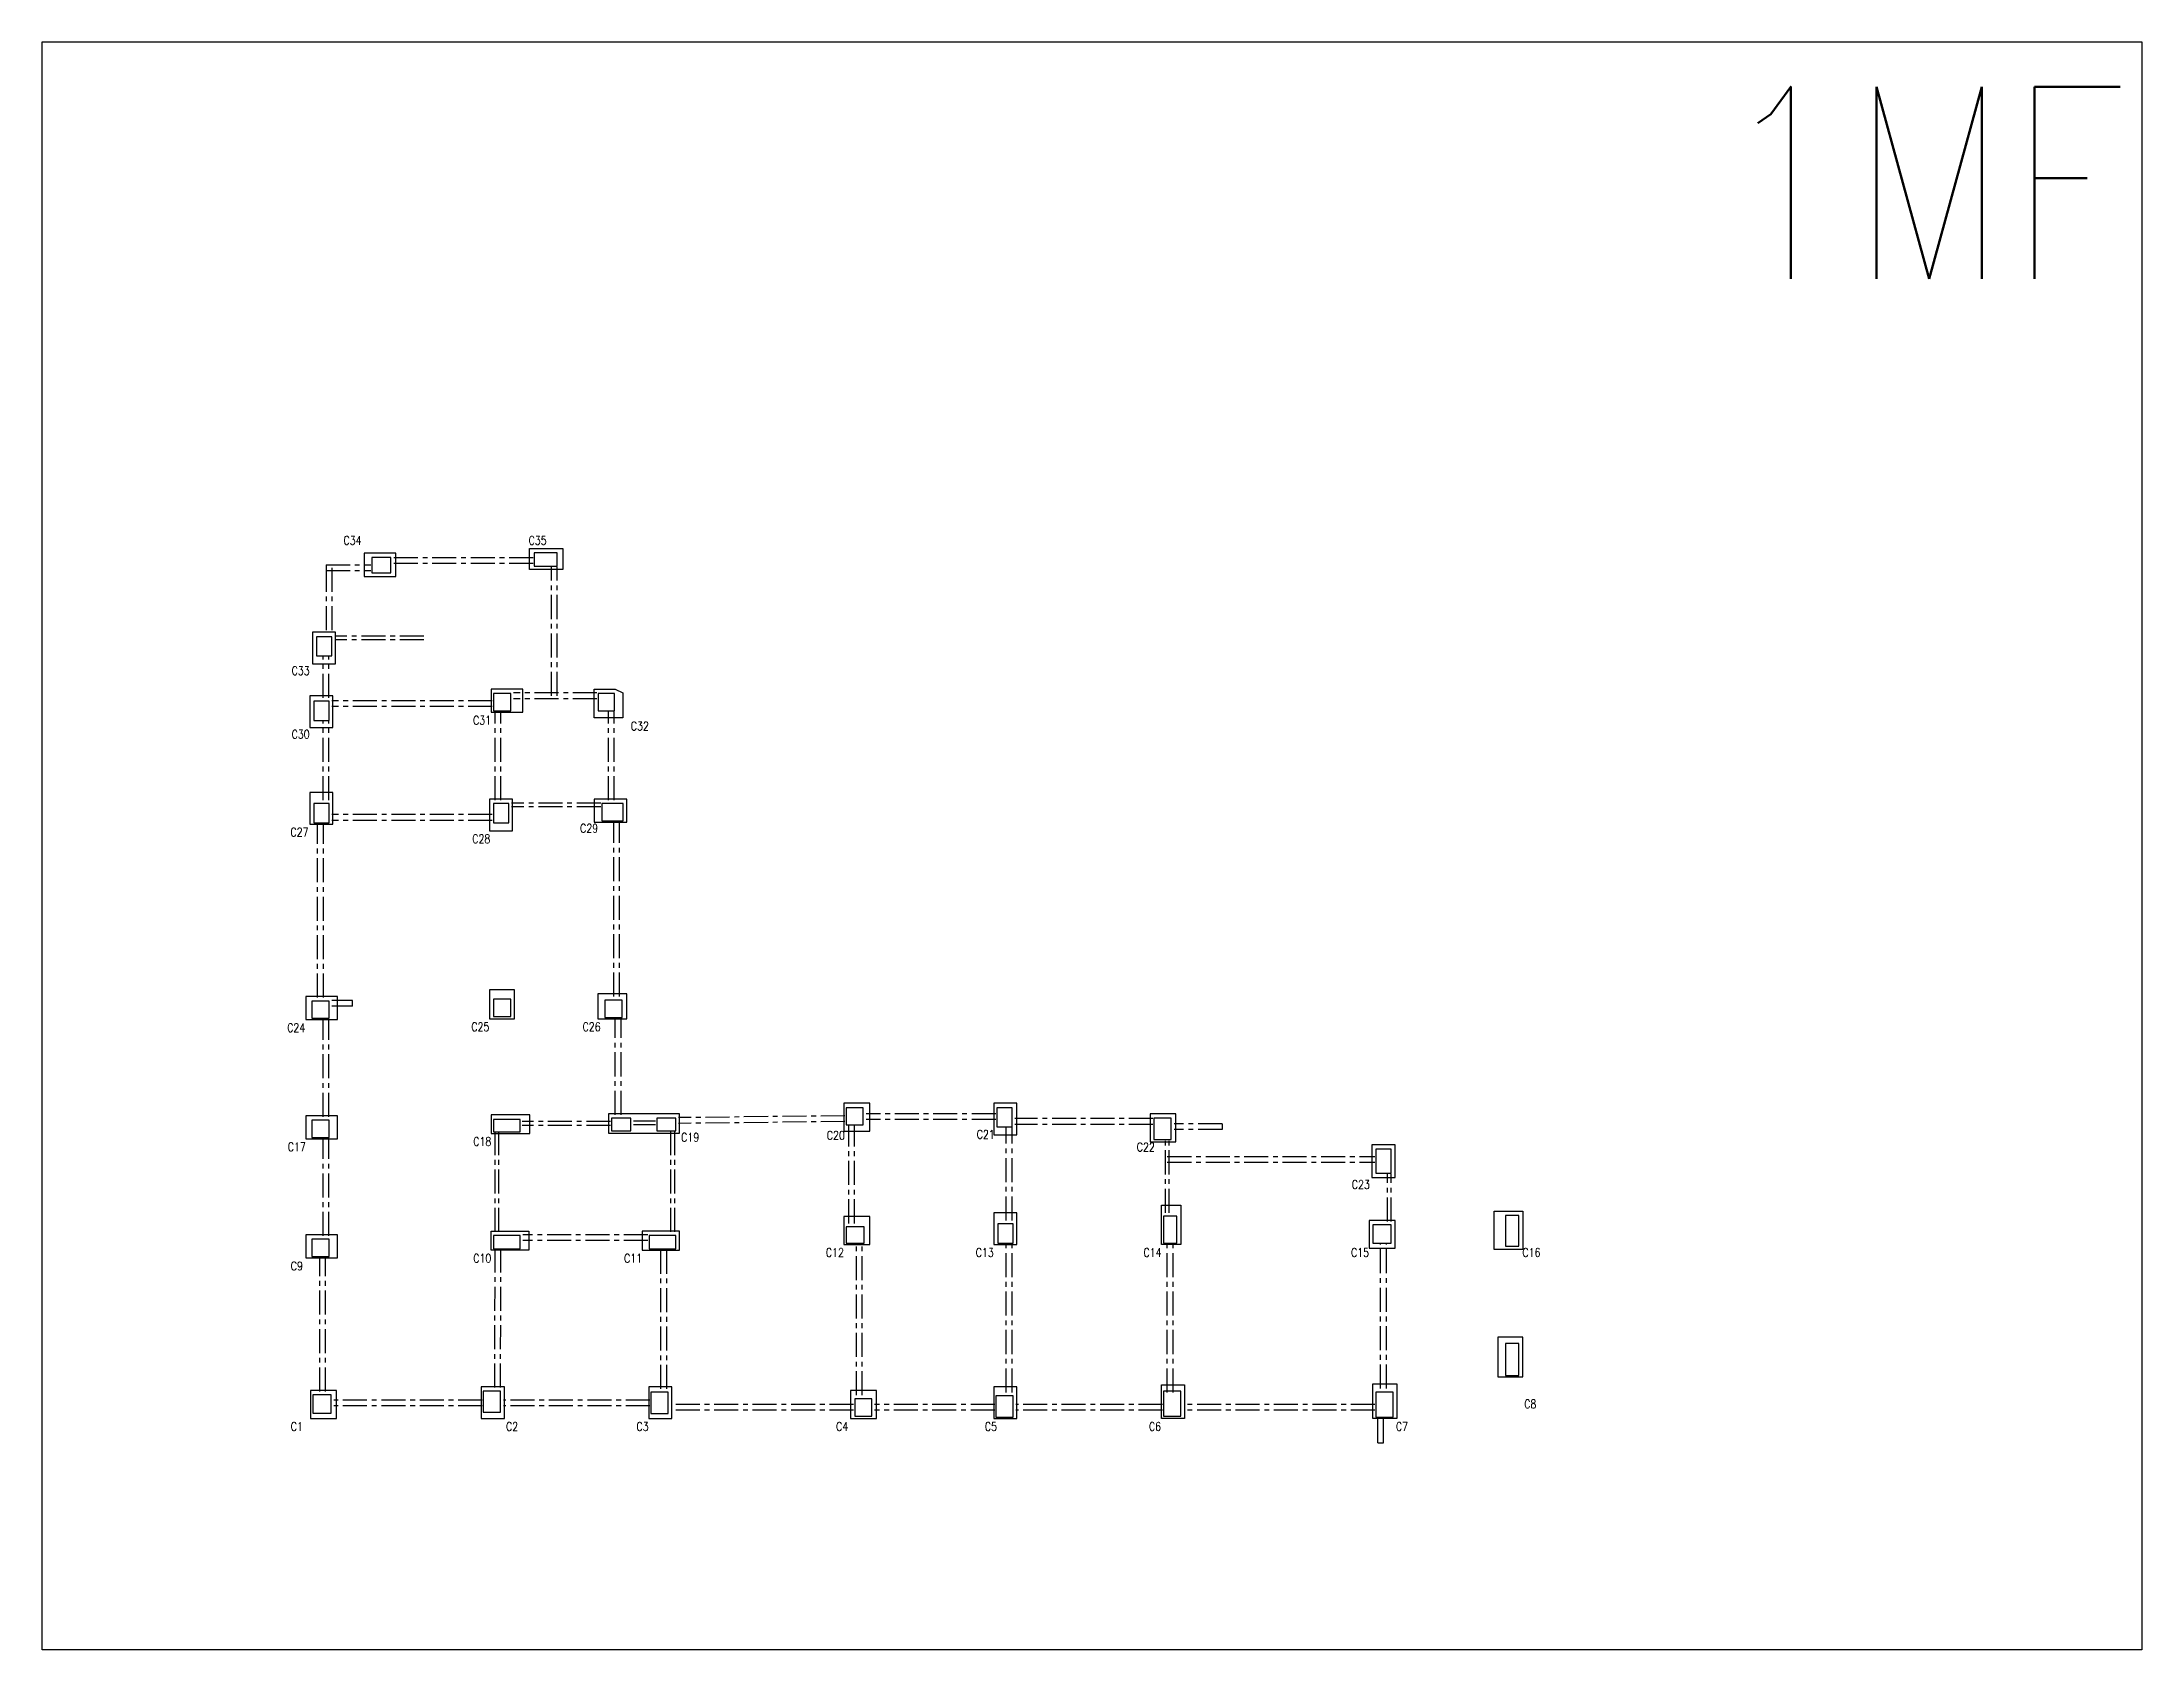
# Model space of a CAD drawing. Header units: millimetres. Extents: x 3 to 26067, y -17 to 17277.
# Drawn here: x 3 to 10931, y -17 to 8351 of the extents above; entities that cross this region are included whole.
import ezdxf
from ezdxf.enums import TextEntityAlignment as Align

# ---------------------------------------------------------------- set-up
doc = ezdxf.new("R2010")
doc.units = ezdxf.units.MM
doc.header["$LTSCALE"] = 100
doc.header["$MEASUREMENT"] = 0
doc.linetypes.add('CENTER', pattern=[2, 1.25, -0.25, 0.25, -0.25])
for name, color, linetype in [('TC-COLUMN', 1, 'Continuous'), ('TC-T', 4, 'Continuous'), ('TC-TC', 4, 'Continuous'), ('TC-鋼柱', 11, 'Continuous')]:
    doc.layers.add(name, color=color, linetype=linetype)
doc.layers.add('TC-鋼粱', color=4, linetype='CENTER', plot=False)
doc.styles.add('TXT', font='TXT.shx', dxfattribs={"width": 0.8, "bigfont": 'ae.shx'})

msp = doc.modelspace()

# ---------------------------------------------------------------- texts
at = {"layer": 'TC-T', "style": 'TXT', "width": 0.8}
msp.add_text('1MF', height=1000, dxfattribs=at).set_placement((9789, 7618), align=Align.MIDDLE_CENTER)
at = {"layer": 'TC-TC', "style": 'TXT', "width": 0.8}
for s, p in [('C34', (1619, 5757)), ('C35', (2582, 5757)), ('C33', (1349, 5079)), ('C31', (2293, 4821)), ('C32', (3114, 4791)), ('C30', (1349, 4748)), ('C29', (2850, 4259)), ('C27', (1343, 4239)), ('C28', (2289, 4204)), ('C24', (1326, 3221)), ('C25', (2284, 3226)), ('C26', (2863, 3226)), ('C17', (1329, 2601)), ('C18', (2294, 2629)), ('C19', (3376, 2651)), ('C20', (4134, 2661)), ('C21', (4914, 2666)), ('C22', (5747, 2600)), ('C23', (6866, 2405)), ('C9', (1329, 1981)), ('C10', (2294, 2021)), ('C11', (3079, 2021)), ('C12', (4129, 2051)), ('C13', (4909, 2051)), ('C14', (5782, 2051)), ('C15', (6862, 2051)), ('C16', (7754, 2051)), ('C8', (7748, 1263)), ('C1', (1329, 1146)), ('C2', (2449, 1146)), ('C3', (3128, 1146)), ('C4', (4167, 1146)), ('C5', (4941, 1146)), ('C6', (5795, 1146)), ('C7', (7080, 1146))]:
    msp.add_text(s, height=45, dxfattribs=at).set_placement(p, align=Align.MIDDLE_CENTER)

# ---------------------------------------------------------------- linework, layer by layer
msp.add_lwpolyline([(3, 8351), (10931, 8351), (10931, -17), (3, -17)], close=True)
at = {"layer": 'TC-COLUMN'}
for points in [[(1844, 5690), (1679, 5690), (1679, 5570), (1844, 5570)], [(2714, 5715), (2714, 5605), (2539, 5605), (2539, 5715)], [(1531, 5114), (1531, 5279), (1411, 5279), (1411, 5114)], [(1516, 4783), (1516, 4948), (1396, 4948), (1396, 4783)], [(2506, 4863), (2506, 4983), (2341, 4983), (2341, 4863)], [(3026, 4833), (2876, 4833), (2876, 4983), (2985, 4983), (3026, 4964)], [(1517, 4280), (1517, 4445), (1397, 4445), (1397, 4280)], [(2451, 4245), (2451, 4410), (2331, 4410), (2331, 4245)], [(2876, 4290), (3046, 4290), (3046, 4410), (2876, 4410)], [(2331, 3268), (2461, 3268), (2461, 3418), (2331, 3418)], [(2896, 3398), (2896, 3268), (3046, 3268), (3046, 3398)], [(1541, 3383), (1376, 3383), (1376, 3263), (1541, 3263)], [(1541, 2763), (1376, 2763), (1376, 2643), (1541, 2643)], [(2341, 2670), (2541, 2670), (2541, 2768), (2341, 2768)], [(2951, 2773), (2951, 2673), (3321, 2673), (3321, 2773)], [(4176, 2828), (4176, 2683), (4311, 2683), (4311, 2828)], [(5076, 2663), (5076, 2828), (4956, 2828), (4956, 2663)], [(5769, 2773), (5769, 2628), (5904, 2628), (5904, 2773)], [(7044, 2441), (7044, 2611), (6924, 2611), (6924, 2441)], [(5829, 2298), (5929, 2298), (5929, 2093), (5829, 2093)], [(4176, 2238), (4176, 2093), (4311, 2093), (4311, 2238)], [(5076, 2093), (5076, 2258), (4956, 2258), (4956, 2093)], [(6909, 2218), (6909, 2073), (7044, 2073), (7044, 2218)], [(7559, 2267), (7709, 2267), (7709, 2067), (7559, 2067)], [(1541, 2143), (1376, 2143), (1376, 2023), (1541, 2023)], [(2536, 2063), (2341, 2063), (2341, 2163), (2536, 2163)], [(3126, 2063), (3321, 2063), (3321, 2163), (3126, 2163)], [(7579, 1610), (7579, 1405), (7709, 1405), (7709, 1610)], [(1536, 1188), (1536, 1333), (1401, 1333), (1401, 1188)], [(2409, 1188), (2409, 1353), (2289, 1353), (2289, 1188)], [(3281, 1188), (3281, 1353), (3161, 1353), (3161, 1188)], [(4211, 1333), (4211, 1188), (4346, 1188), (4346, 1333)], [(5076, 1188), (5076, 1353), (4956, 1353), (4956, 1188)], [(5829, 1363), (5949, 1363), (5949, 1188), (5829, 1188)], [(6929, 1368), (7054, 1368), (7054, 1188), (6929, 1188)]]:
    msp.add_lwpolyline(points, close=True, dxfattribs=at)
at = {"layer": 'TC-鋼柱'}
for points in [[(2564, 5623), (2684, 5623), (2684, 5693), (2564, 5693)], [(1719, 5588), (1819, 5588), (1819, 5668), (1719, 5668)], [(1432, 5156), (1512, 5156), (1512, 5256), (1432, 5256)], [(1417, 4820), (1497, 4820), (1497, 4920), (1417, 4920)], [(2352, 4870), (2442, 4870), (2442, 4960), (2352, 4960)], [(2897, 4870), (2982, 4870), (2982, 4960), (2897, 4960)], [(1417, 4288), (1497, 4288), (1497, 4388), (1417, 4388)], [(2352, 4288), (2432, 4288), (2432, 4388), (2352, 4388)], [(2917, 4298), (3027, 4298), (3027, 4388), (2917, 4388)], [(1407, 3270), (1497, 3270), (1497, 3360), (1407, 3360)], [(2352, 3280), (2442, 3280), (2442, 3370), (2352, 3370)], [(2932, 3275), (3022, 3275), (3022, 3365), (2932, 3365)], [(1407, 2650), (1497, 2650), (1497, 2740), (1407, 2740)], [(2352, 2679), (2492, 2679), (2492, 2744), (2352, 2744)], [(2967, 2685), (3067, 2685), (3067, 2750), (2967, 2750)], [(3202, 2685), (3302, 2685), (3302, 2750), (3202, 2750)], [(4187, 2715), (4277, 2715), (4277, 2805), (4187, 2805)], [(4972, 2705), (5052, 2705), (5052, 2805), (4972, 2805)], [(5789, 2640), (5879, 2640), (5879, 2750), (5789, 2750)], [(6944, 2464), (7024, 2464), (7024, 2589), (6944, 2589)], [(4977, 2100), (5057, 2100), (5057, 2200), (4977, 2200)], [(5839, 2100), (5909, 2100), (5909, 2240), (5839, 2240)], [(6929, 2100), (7024, 2100), (7024, 2195), (6929, 2195)], [(7619, 2084), (7689, 2084), (7689, 2244), (7619, 2244)], [(1407, 2030), (1497, 2030), (1497, 2120), (1407, 2120)], [(2352, 2070), (2492, 2070), (2492, 2140), (2352, 2140)], [(3162, 2070), (3302, 2070), (3302, 2140), (3162, 2140)], [(4187, 2100), (4282, 2100), (4282, 2185), (4187, 2185)], [(7619, 1412), (7689, 1412), (7689, 1577), (7619, 1577)], [(2299, 1220), (2389, 1220), (2389, 1330), (2299, 1330)], [(3172, 1214), (3262, 1214), (3262, 1324), (3172, 1324)], [(5839, 1200), (5929, 1200), (5929, 1330), (5839, 1330)], [(6944, 1195), (7034, 1195), (7034, 1325), (6944, 1325)], [(1412, 1215), (1507, 1215), (1507, 1310), (1412, 1310)], [(4232, 1200), (4322, 1200), (4322, 1290), (4232, 1290)], [(4967, 1195), (5057, 1195), (5057, 1305), (4967, 1305)]]:
    msp.add_lwpolyline(points, close=True, dxfattribs=at)
at = {"layer": 'TC-鋼粱'}
for p, q in [((1481, 5630), (1714, 5630)), ((1481, 5630), (1481, 5600)), ((1481, 5615), (1481, 5274)), ((1481, 5600), (1714, 5600)), ((1511, 5615), (1511, 5274)), ((2559, 5667), (1834, 5667)), ((2559, 5637), (1834, 5637)), ((2654, 4948), (2654, 5620)), ((2684, 4948), (2684, 5620)), ((1990, 5259), (1526, 5259)), ((1466, 4938), (1466, 5154)), ((1496, 4938), (1496, 5154)), ((1990, 5239), (1526, 5239)), ((2346, 4923), (1511, 4923)), ((2891, 4963), (2456, 4963)), ((2891, 4933), (2456, 4933)), ((1466, 4405), (1466, 4818)), ((1496, 4405), (1496, 4818)), ((2346, 4893), (1511, 4893)), ((2361, 4405), (2361, 4865)), ((2391, 4405), (2391, 4865)), ((2951, 4405), (2951, 4868)), ((2981, 4405), (2981, 4868)), ((2911, 4390), (2446, 4390)), ((1437, 3378), (1437, 4285)), ((1467, 3378), (1467, 4285)), ((2346, 4330), (1511, 4330)), ((2346, 4300), (1511, 4300)), ((2911, 4370), (2446, 4370)), ((2979, 3383), (2979, 4295)), ((3009, 3383), (3009, 4295)), ((1619, 3363), (1511, 3363)), ((1619, 3333), (1511, 3333)), ((1619, 3333), (1619, 3363)), ((1466, 2758), (1466, 3268)), ((1496, 2758), (1496, 3268)), ((2986, 2768), (2986, 3273)), ((3016, 2768), (3016, 3273)), ((2961, 2733), (2501, 2733)), ((3196, 2735), (3081, 2735)), ((4181, 2763), (3316, 2753)), ((4181, 2733), (3316, 2723)), ((4966, 2773), (4291, 2773)), ((4966, 2743), (4291, 2743)), ((5784, 2748), (5066, 2748)), ((1466, 2138), (1466, 2648)), ((1496, 2138), (1496, 2648)), ((2361, 2158), (2361, 2676)), ((2381, 2158), (2381, 2676)), ((2961, 2713), (2501, 2713)), ((3196, 2715), (3081, 2715)), ((3276, 2158), (3276, 2683)), ((3296, 2158), (3296, 2683)), ((4201, 2203), (4201, 2713)), ((4231, 2203), (4231, 2713)), ((5021, 2218), (5021, 2703)), ((5051, 2218), (5051, 2703)), ((5784, 2718), (5066, 2718)), ((5849, 2258), (5849, 2638)), ((5869, 2258), (5869, 2638)), ((6144, 2721), (5894, 2721)), ((6144, 2691), (5894, 2691)), ((6144, 2721), (6144, 2691)), ((5859, 2551), (6939, 2551)), ((5859, 2521), (6939, 2521)), ((7004, 2213), (7004, 2461)), ((7024, 2213), (7024, 2461)), ((3156, 2143), (2506, 2143)), ((3156, 2113), (2506, 2113)), ((4241, 1308), (4241, 2098)), ((4271, 1308), (4271, 2098)), ((5021, 1323), (5021, 2098)), ((5051, 1323), (5051, 2098)), ((5859, 1323), (5859, 2098)), ((5889, 1323), (5889, 2098)), ((6969, 1343), (6969, 2098)), ((6999, 1343), (6999, 2098)), ((1449, 1328), (1449, 2028)), ((1479, 1328), (1479, 2028)), ((2359, 1348), (2361, 2068)), ((2389, 1348), (2391, 2068)), ((3224, 1341), (3224, 2068)), ((3254, 1341), (3254, 2068)), ((2294, 1283), (1521, 1283)), ((2294, 1253), (1521, 1253)), ((3166, 1283), (2404, 1283)), ((3166, 1253), (2404, 1253)), ((4226, 1260), (3276, 1260)), ((4226, 1230), (3276, 1230)), ((4961, 1260), (4336, 1260)), ((4961, 1230), (4336, 1230)), ((5834, 1260), (5071, 1260)), ((5834, 1230), (5071, 1230)), ((6939, 1260), (5944, 1260)), ((6939, 1230), (5944, 1230)), ((6954, 1060), (6954, 1193)), ((6984, 1060), (6984, 1193)), ((6954, 1060), (6984, 1060))]:
    msp.add_line(p, q, dxfattribs=at)

msp.set_redraw_order([(e.dxf.handle, doc.entitydb.next_handle()) for e in msp.query("TEXT MTEXT ATTDEF DIMENSION ARC_DIMENSION")])  # texts and dimensions are drawn at this point

doc.saveas('drawing.dxf')
